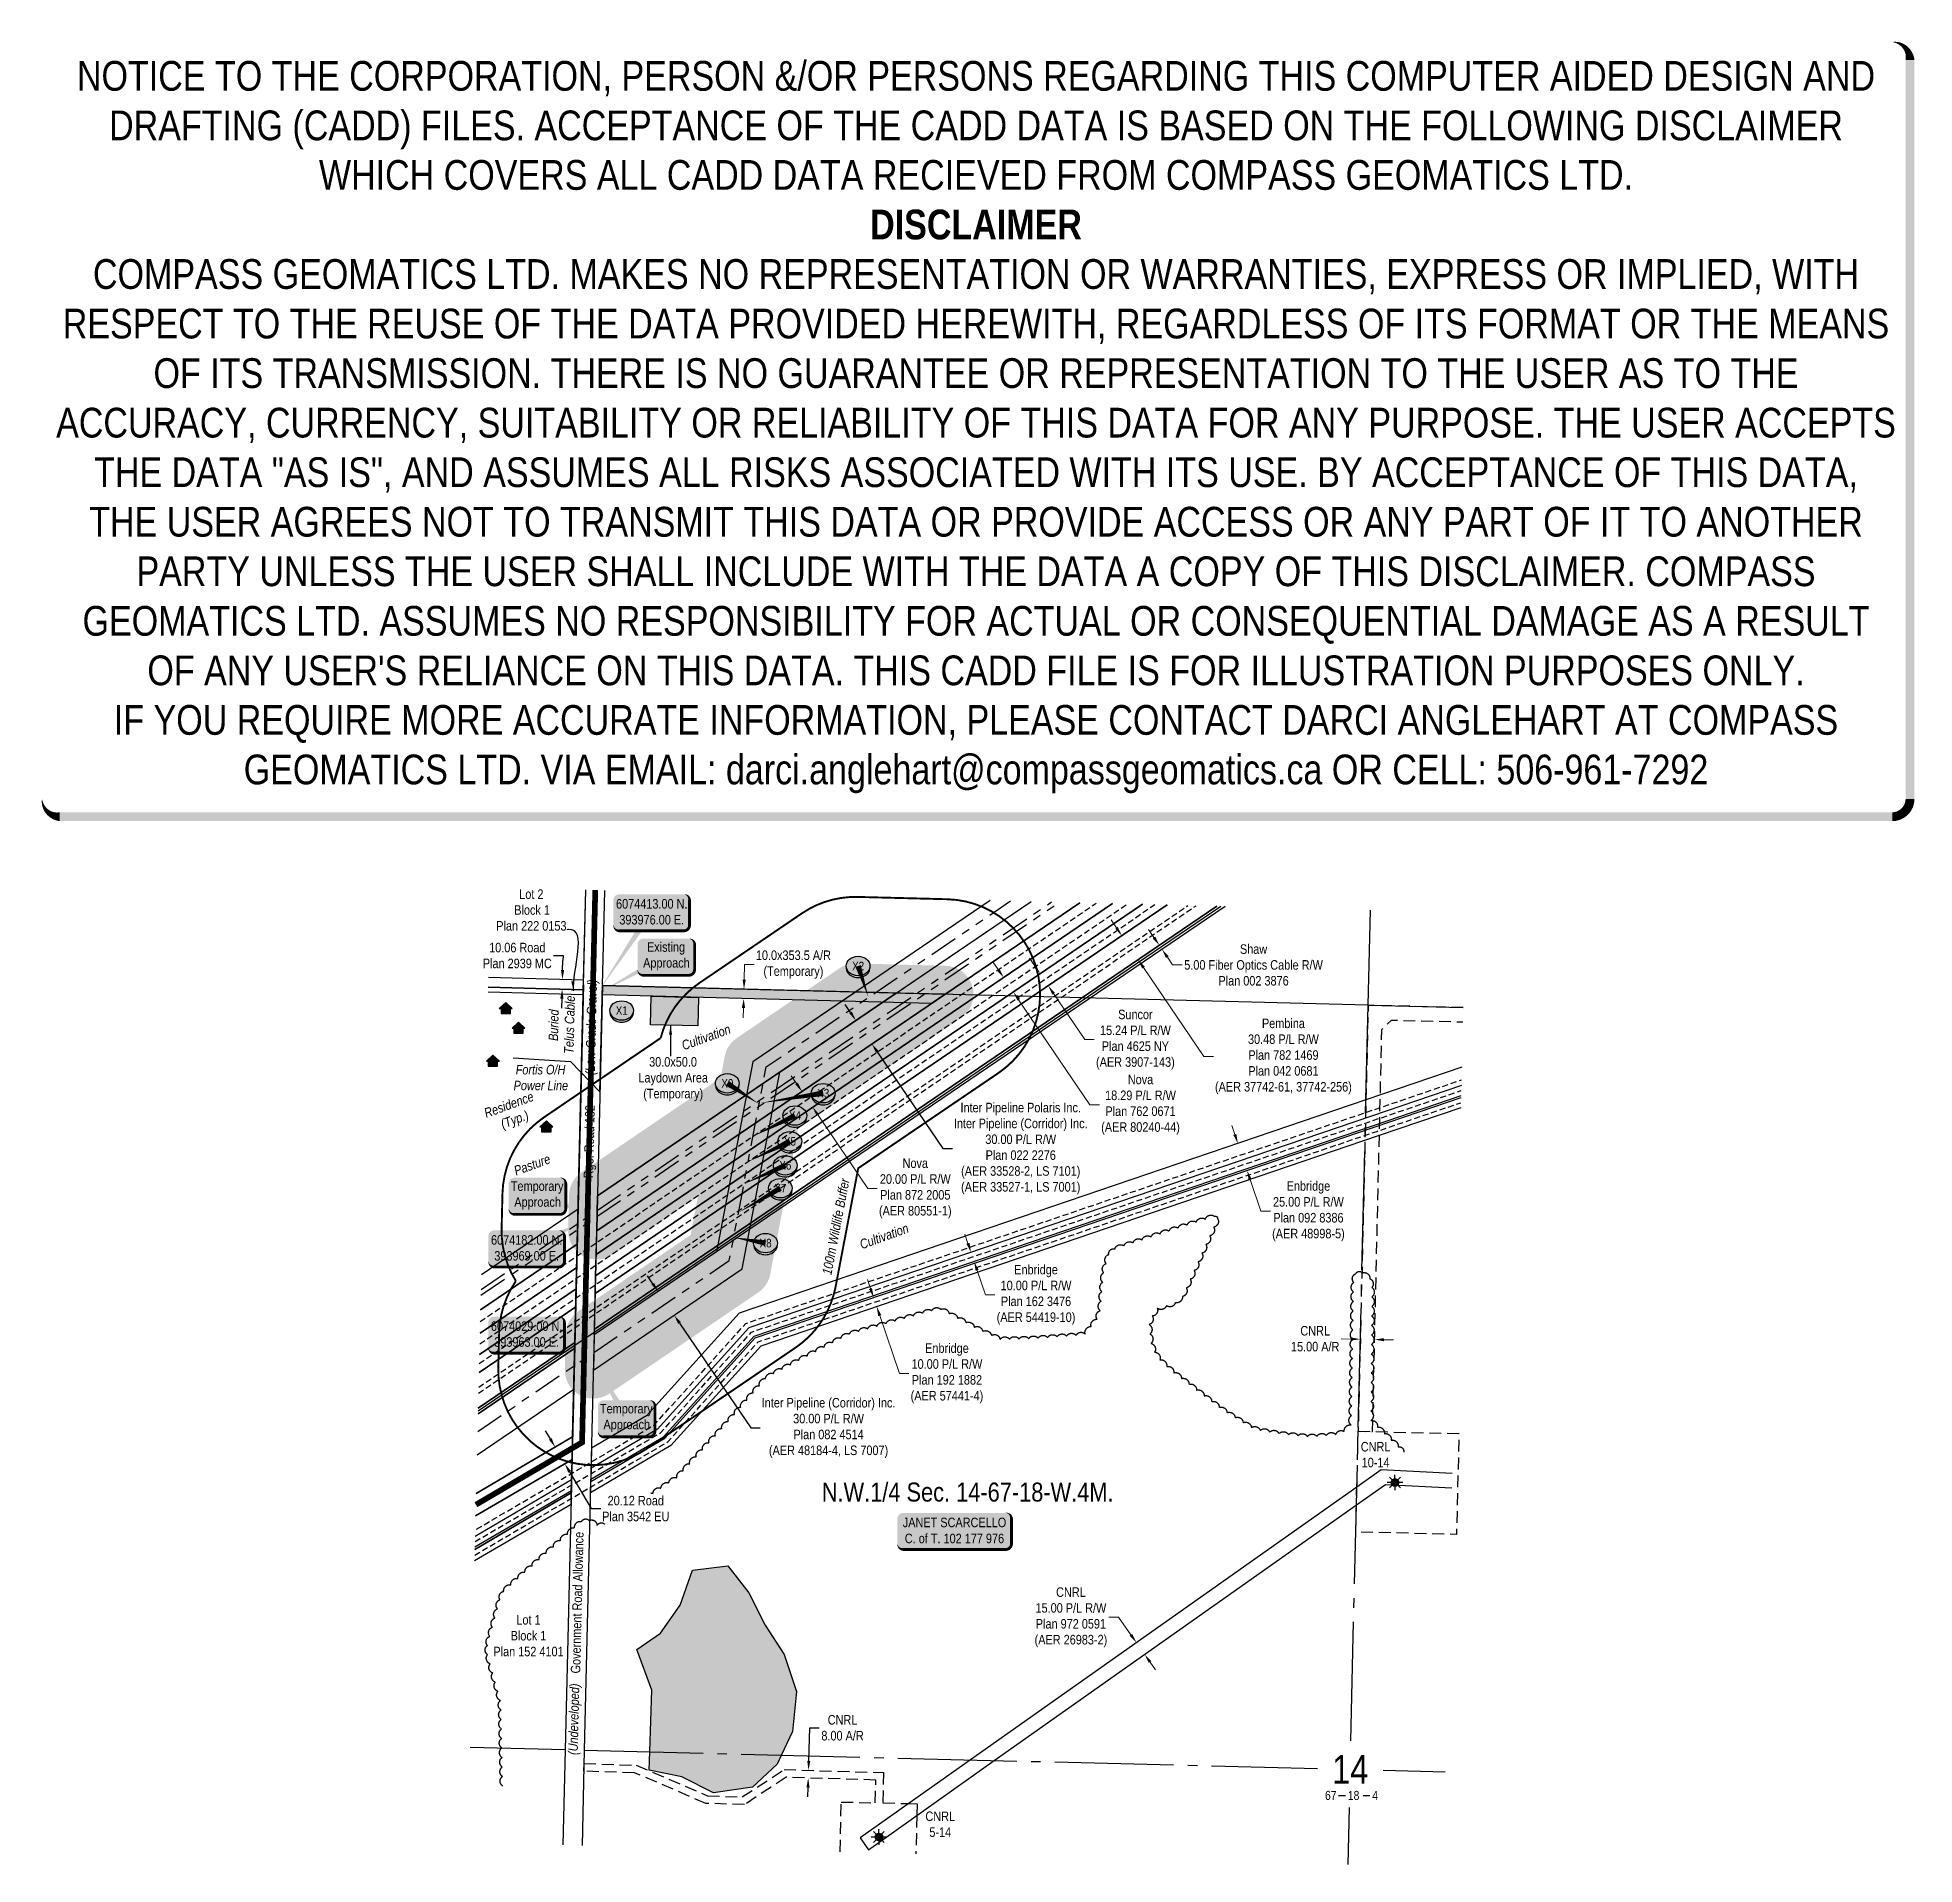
# Model space of a CAD drawing. Extents: x 393387 to 395361, y 6073498 to 6075418.
import ezdxf
from ezdxf.enums import TextEntityAlignment as Align

# ---------------------------------------------------------------- set-up
doc = ezdxf.new("R2010")
doc.units = 0
doc.header["$LTSCALE"] = 5
doc.header["$PDSIZE"] = 0.5
for name, pattern in [('0', [1, 1, 0]), ('foc-ACCESSROAD', [3.75, 2.5, -1.25]), ('foc-DRILLPATH', [14.75, 6, -1.75, 1.75, -1.75, 1.75, -1.75]), ('foc-QUARTERLINE', [33, 25, -3, 2, -3]), ('foc-TIELINE', [1.875, 1.25, -0.625]), ('UG_PIPE', [1.875, 1.25, -0.625])]:
    doc.linetypes.add(name, pattern=pattern)
doc.layers.get('Defpoints').update_dxf_attribs({"color": 9})
for name, color, linetype in [('10', 1, 'Continuous'), ('9', 3, 'Continuous'), ('AS-CABLE', 224, 'foc-CABLE'), ('AS-OWNER', 7, 'Continuous'), ('AS-PIPE-UG', 44, 'UG_PIPE'), ('AS-POWER', 104, 'foc-POWER'), ('AS-POWER-T', 104, 'Continuous'), ('AS-RESIDENCE', 14, 'Continuous'), ('AS-ROADS', 254, 'Continuous'), ('AS-TELUS', 224, 'foc-TEL'), ('C-RW', 13, 'Continuous'), ('C-SYMBOL', 7, 'Continuous'), ('F-AR', 190, 'foc-ACCESSROAD'), ('F-RW', 190, 'Continuous'), ('F-WS', 190, 'foc-ACCESSROAD'), ('F-WS-S', 190, 'Continuous'), ('L-QSEC', 8, 'foc-QUARTERLINE'), ('L-ROAD-T', 7, 'Continuous'), ('L-SEC', 7, 'Continuous'), ('L-SECLBL', 7, 'Continuous'), ('L-TITLEDB', 4, 'Continuous'), ('L-TITLEDB-T', 4, 'Continuous'), ('P-BUFFER-H 30m', 51, 'Continuous'), ('P-BUFFER-YELLOW', 50, 'foc-TIELINE'), ('P-BUFFER-YELLOW-T', 50, 'Continuous'), ('P-CROSSINGS', 250, 'Continuous'), ('P-PDRILLPATH', 12, 'foc-DRILLPATH'), ('P-PROPOSED', 10, 'Continuous'), ('P-PROPOSED-T', 10, 'Continuous'), ('P-TEMP-H', 41, 'Continuous'), ('P-TEMP_WORKSPACE', 46, 'Continuous'), ('T-BUSH', 110, '0'), ('T-WATER', 160, 'Continuous'), ('T-WATER-H', 133, 'Continuous')]:
    doc.layers.add(name, color=color, linetype=linetype)
doc.layers.add('DISCLAIMER', color=7, linetype='Continuous', plot=False)
for name, color, linetype, lineweight in [('F-AR-T', 190, 'Continuous', 9), ('F-RW-T', 190, 'Continuous', 9), ('P-TEMP-T', 46, 'Continuous', 18), ('T-TEXT', 48, 'Continuous', 18)]:
    doc.layers.add(name, color=color, linetype=linetype, lineweight=lineweight)
doc.layers.add('P-REPAIR-BLUE-H', color=7, linetype='Continuous', true_color=0xa0d6fd)
doc.layers.add('P-REPAIR-PURPLE-H', color=7, linetype='Continuous', true_color=0xeeddfd)
doc.styles.add('175L', font='ARIALN.TTF', dxfattribs={"height": 20})
doc.styles.add('80', font='ARIALN.TTF', dxfattribs={"height": 10})
doc.styles.add('80CG', font='ARIALN.TTF', dxfattribs={"height": 10})
doc.styles.add('80L', font='ARIALN.TTF', dxfattribs={"height": 10})
doc.styles.add('80LS', font='ARIALNI.TTF', dxfattribs={"height": 10})
doc.styles.add('Crossing', font='ARIALN.TTF', dxfattribs={"height": 10})
doc.styles.add('foc-LtypeFont', font='ARIALN.TTF', dxfattribs={"height": 7.35})
doc.styles.add('SIMPLEX', font='ARIALN.TTF')
doc.linetypes.add('foc-CABLE', pattern='A,2,-1,["C",foc-LtypeFont,S=0.2,R=0,X=-0.625,Y=-0.75],-1.24,8', length=12.24)
doc.linetypes.add('foc-POWER', pattern='A,6,-1,["P",foc-LtypeFont,S=0.2,R=0,X=-0.625,Y=-0.75],-1.24,4', length=12.24)
doc.linetypes.add('foc-POWER-NOLINE', pattern='A,0,-4,["P",foc-LtypeFont,S=0.2,R=0,X=-0.625,Y=-0.75],-8.24', length=12.24)
doc.linetypes.add('foc-TEL', pattern='A,2,-1,["T",foc-LtypeFont,S=0.2,R=0,X=-0.425,Y=-0.75],-1.24,8', length=12.24)
doc.linetypes.add('foc-TEL-NOLINE', pattern='A,0,-2,["T",foc-LtypeFont,S=0.2,R=0,X=-0.425,Y=-0.75],-10.24', length=12.24)
doc.dimstyles.new('Compass 5 000', dxfattribs={"dimscale": 5, "dimtxt": 9, "dimasz": 2, "dimexe": 0.2, "dimexo": 0.0625, "dimgap": 0.5, "dimtad": 0, "dimtih": 1, "dimtoh": 1, "dimzin": 0, "dimdsep": 46, "dimtxsty": '80CG', "dimcen": 0.1, "dimse1": 1, "dimse2": 1, "dimclrd": 256, "dimclrt": 256, "dimaunit": 1, "dimadec": 4, "dimazin": 0, "dimtfac": 0.06, "dimtofl": 0, "dimtmove": 0, "dimatfit": 1, "dimfxl": 0.2, "dimtolj": 1, "dimtzin": 0, "dimlwd": -1, "dimarcsym": 0})

msp = doc.modelspace()

# ---------------------------------------------------------------- texts
at = {"layer": 'AS-POWER-T', "insert": (393886.908, 6074338.25), "char_height": 10, "attachment_point": 1, "style": '175L'}
msp.add_mtext_dynamic_manual_height_columns('\\pi2.5534;{\\fArial Narrow|b0|i1|c0|p34;Fortis O/H\\P\\pi0.32626;Power Line}', width=57.1191, gutter_width=100, heights=[0], dxfattribs=at)
at = {"layer": 'AS-RESIDENCE', "insert": (393854.77, 6074291.715), "char_height": 10, "attachment_point": 1, "rotation": 20, "style": '80L'}
msp.add_mtext_dynamic_manual_height_columns('\\pi0.32626;{\\fArial Narrow|b0|i1|c0|p34;Residence\\P\\pi12.83;(Typ.)}', width=53.94038, gutter_width=50, heights=[0], dxfattribs=at)
at = {"layer": 'AS-TELUS', "insert": (393923.543, 6074349.701), "char_height": 10, "attachment_point": 1, "rotation": 88.633834, "style": '175L'}
msp.add_mtext_dynamic_manual_height_columns('\\pi13.884;{\\fArial Narrow|b0|i1|c0|p34;Buried\\P\\pi0.76282;Telus Cable}', width=60.93902, gutter_width=100, heights=[0], dxfattribs=at)
at = {"layer": 'C-SYMBOL', "color": 3, "style": '175L'}
msp.add_text('N.W.1/4 Sec. 14-67-18-W.4M.', height=20, dxfattribs=at).set_placement((394364.784, 6073873.078), align=Align.BOTTOM_CENTER)
at = {"layer": 'F-RW-T', "insert": (394793.839, 6073928.377), "char_height": 10, "attachment_point": 5, "style": '80CG'}
msp.add_mtext('\\A1;CNRL\\P10-14', dxfattribs=at)
at = {"layer": 'F-WS-S', "insert": (394335.949, 6073539.793), "char_height": 10, "attachment_point": 5, "style": '80CG'}
msp.add_mtext('\\A1;CNRL\\P5-14', dxfattribs=at)
at = {"layer": 'L-ROAD-T', "style": '80L'}
for s, p in [('Rge. Road 182', (393966.734, 6074257.536)), ('Government Road Allowance', (393954.079, 6073772.844))]:
    msp.add_text(s, height=10, rotation=88.637325, dxfattribs=at).set_placement(p, align=Align.MIDDLE_CENTER)
at = {"layer": 'L-TITLEDB-T', "char_height": 10, "attachment_point": 1, "style": '80L'}
for s, insert in [('\\pi32.204;Lot 2\\P\\pi26.932;Block 1\\P\\pi7.9991;Plan 222 0153', (393860.962, 6074522.791)), ('\\pi32.962;Lot 1\\P\\pi26.932;Block 1\\P\\pi8.787;Plan 152 4101', (393857.16, 6073759.757))]:
    msp.add_mtext_dynamic_manual_height_columns(s, width=88.46759, gutter_width=50, heights=[0], dxfattribs=dict(at, insert=insert))
at = {"layer": 'P-BUFFER-YELLOW-T', "insert": (394211.463, 6074117.94), "char_height": 9.99695, "attachment_point": 1, "rotation": 79.190974, "style": '80L'}
msp.add_mtext_dynamic_manual_height_columns('\\pi0.91478;{\\fArial Narrow|b0|i1|c0|p34;100m Wildlife Buffer}', width=103.60614, gutter_width=100, heights=[0], dxfattribs=at)
at = {"layer": 'P-TEMP-T', "insert": (394018.015, 6074346.404), "char_height": 9.99344, "attachment_point": 1, "style": '80L'}
msp.add_mtext_dynamic_manual_height_columns('\\pi11.754;30.0x50.0\\P\\pi0.45898;Laydown Area\\P\\pi5.5988;(Temporary)', width=72.78075, gutter_width=50, heights=[0], dxfattribs=at)
at = {"layer": 'T-TEXT', "style": '80LS'}
for s, p in [('(Low Grade Gravel)', (393968.775, 6074377.895)), ('(Undeveloped)', (393950.481, 6073650.24))]:
    msp.add_text(s, height=10, rotation=88.637325, dxfattribs=at).set_placement(p, align=Align.MIDDLE_CENTER)
at = {"layer": 'T-TEXT', "char_height": 9.99649, "attachment_point": 1, "rotation": 20, "style": '175L'}
for s, width, insert in [('{\\fArial Narrow|b0|i1|c0|p34;Cultivation}', 53.306, (394062.818, 6074362.909)), ('{\\fArial Narrow|b0|i1|c0|p34;Pasture}', 39.29509, (393886.428, 6074231.194)), ('{\\fArial Narrow|b0|i1|c0|p34;Cultivation}', 53.306, (394250.084, 6074153.655))]:
    msp.add_mtext_dynamic_manual_height_columns(s, width=width, gutter_width=100, heights=[0], dxfattribs=dict(at, insert=insert))

# ---------------------------------------------------------------- blocks, each defined once
blk = doc.blocks.new('L-SECLBL')
at = {"layer": '9', "color": 7}
for p, q in [((-5.1, -27.8), (-12.3, -27.8)), ((20.7, -27.8), (13.5, -27.8))]:
    blk.add_line(p, q, dxfattribs=at)
at = {"layer": '10', "color": 2, "style": 'SIMPLEX'}
blk.add_attdef('SEC', text='', height=30, dxfattribs=at).set_placement((0, 0), align=Align.MIDDLE)
at = {"layer": '10', "color": 5, "style": '80L'}
blk.add_attdef('TWP', text='', height=9.5, dxfattribs=at).set_placement((-14.4, -27.4), align=Align.MIDDLE_RIGHT)
blk.add_attdef('RGE', text='', height=9.5, dxfattribs=at).set_placement((3.6, -27.4), align=Align.MIDDLE_CENTER)
blk.add_attdef('MER', text='', height=9.5, dxfattribs=at).set_placement((23.2, -27.4), align=Align.MIDDLE_LEFT)
blk = doc.blocks.new('*D422')
at = {"layer": 'Defpoints', "color": 0, "transparency": 16777216}
for p in [(394658.7, 6074227.2), (394413.2, 6074175.4), (394422.8, 6074147)]:
    blk.add_point(p, dxfattribs=at)
at = {"layer": 'F-RW-T', "transparency": 16777216}
for p, q in [((394645.8, 6074265.1), (394642.6, 6074274.6)), ((394661.9, 6074217.8), (394673.2, 6074184.4)), ((394673.2, 6074184.4), (394683.2, 6074184.4))]:
    blk.add_line(p, q, dxfattribs=at)
for points in [[(394647.4, 6074265.6), (394644.2, 6074264.6), (394649, 6074255.6)], [(394663.5, 6074218.3), (394660.3, 6074217.2), (394658.7, 6074227.2)]]:
    blk.add_solid(points, dxfattribs=at)
at = {"layer": 'F-RW-T', "transparency": 16777216, "insert": (394723.2, 6074184.4), "char_height": 10, "attachment_point": 5, "style": '80CG'}
blk.add_mtext('\\A1;Enbridge\\P25.00 P/L R/W\\PPlan 092 8386\\P(AER 48998-5)', dxfattribs=at)
blk = doc.blocks.new('*D423')
at = {"layer": 'Defpoints', "color": 0, "transparency": 16777216}
for p in [(394569.2, 6074459.8), (394350.1, 6074317.1), (394353, 6074313)]:
    blk.add_point(p, dxfattribs=at)
at = {"layer": 'F-RW-T', "transparency": 16777216}
for p, q in [((394560.7, 6074472.2), (394555.1, 6074480.5)), ((394574.8, 6074451.5), (394580.4, 6074443.3)), ((394580.4, 6074443.3), (394590.4, 6074443.3))]:
    blk.add_line(p, q, dxfattribs=at)
for points in [[(394562.1, 6074473.2), (394559.4, 6074471.3), (394566.4, 6074464)], [(394576.2, 6074452.5), (394573.4, 6074450.6), (394569.2, 6074459.8)]]:
    blk.add_solid(points, dxfattribs=at)
at = {"layer": 'F-RW-T', "transparency": 16777216, "insert": (394665.5, 6074443.3), "char_height": 10, "attachment_point": 5, "style": '80CG'}
blk.add_mtext('\\A1;Shaw\\P5.00 Fiber Optics Cable R/W\\PPlan 002 3876', dxfattribs=at)
blk = doc.blocks.new('*D424')
at = {"layer": 'Defpoints', "color": 0, "transparency": 16777216}
for p in [(394544.1, 6074448.8), (394251.2, 6074286.8), (394268.3, 6074261.6)]:
    blk.add_point(p, dxfattribs=at)
at = {"layer": 'F-RW-T', "transparency": 16777216}
for p, q in [((394521.3, 6074482.3), (394515.7, 6074490.6)), ((394549.7, 6074440.6), (394613.2, 6074347.1)), ((394613.2, 6074347.1), (394623.2, 6074347.1))]:
    blk.add_line(p, q, dxfattribs=at)
for points in [[(394522.7, 6074483.3), (394520, 6074481.4), (394527, 6074474)], [(394551.1, 6074441.5), (394548.3, 6074439.6), (394544.1, 6074448.8)]]:
    blk.add_solid(points, dxfattribs=at)
at = {"layer": 'F-RW-T', "transparency": 16777216, "insert": (394696.9, 6074347.1), "char_height": 10, "attachment_point": 5, "style": '80CG'}
blk.add_mtext('\\A1;Pembina\\P30.48 P/L R/W\\PPlan 782 1469\\PPlan 042 0681\\P(AER 37742-61, 37742-256)', dxfattribs=at)
blk = doc.blocks.new('*D425')
at = {"layer": 'Defpoints', "color": 0, "transparency": 16777216}
for p in [(394449.5, 6074421.5), (394268.6, 6074317), (394277.2, 6074304.4)]:
    blk.add_point(p, dxfattribs=at)
at = {"layer": 'F-RW-T', "transparency": 16777216}
for p, q in [((394435.3, 6074442.3), (394429.7, 6074450.6)), ((394455.1, 6074413.2), (394488, 6074364.8)), ((394488, 6074364.8), (394498, 6074364.8))]:
    blk.add_line(p, q, dxfattribs=at)
for points in [[(394436.7, 6074443.3), (394434, 6074441.4), (394441, 6074434.1)], [(394456.5, 6074414.1), (394453.8, 6074412.2), (394449.5, 6074421.5)]]:
    blk.add_solid(points, dxfattribs=at)
at = {"layer": 'F-RW-T', "transparency": 16777216, "insert": (394541.2, 6074364.8), "char_height": 10, "attachment_point": 5, "style": '80CG'}
blk.add_mtext('\\A1;Suncor\\P15.24 P/L R/W\\PPlan 4625 NY\\P(AER 3907-143)', dxfattribs=at)
blk = doc.blocks.new('*D426')
at = {"layer": 'Defpoints', "color": 0, "transparency": 16777216}
for p in [(394412.8, 6074415), (394209.4, 6074298.9), (394219.7, 6074283.8)]:
    blk.add_point(p, dxfattribs=at)
at = {"layer": 'F-RW-T', "transparency": 16777216}
for p, q in [((394396.9, 6074438.4), (394391.3, 6074446.6)), ((394418.4, 6074406.7), (394493.4, 6074296.4)), ((394493.4, 6074296.4), (394503.4, 6074296.4))]:
    blk.add_line(p, q, dxfattribs=at)
for points in [[(394398.3, 6074439.3), (394395.6, 6074437.4), (394402.6, 6074430.1)], [(394419.8, 6074407.6), (394417.1, 6074405.8), (394412.8, 6074415)]]:
    blk.add_solid(points, dxfattribs=at)
at = {"layer": 'F-RW-T', "transparency": 16777216, "insert": (394546.6, 6074296.4), "char_height": 10, "attachment_point": 5, "style": '80CG'}
blk.add_mtext('\\A1;Nova\\P18.29 P/L R/W\\PPlan 762 0671\\P(AER 80240-44)', dxfattribs=at)
blk = doc.blocks.new('*D427')
at = {"layer": 'Defpoints', "color": 0, "transparency": 16777216}
for p in [(394178.5, 6074302.1), (394189.7, 6074285.5), (394201.8, 6074293.7)]:
    blk.add_point(p, dxfattribs=at)
at = {"layer": 'F-RW-T', "transparency": 16777216}
for p, q in [((394184.9, 6074318.6), (394179.3, 6074326.8)), ((394207.4, 6074285.5), (394259.7, 6074208.4)), ((394259.7, 6074208.4), (394269.7, 6074208.4))]:
    blk.add_line(p, q, dxfattribs=at)
for points in [[(394186.3, 6074319.5), (394183.5, 6074317.6), (394190.5, 6074310.3)], [(394208.8, 6074286.4), (394206, 6074284.5), (394201.8, 6074293.7)]]:
    blk.add_solid(points, dxfattribs=at)
at = {"layer": 'F-RW-T', "transparency": 16777216, "insert": (394309.7, 6074208.4), "char_height": 10, "attachment_point": 5, "style": '80CG'}
blk.add_mtext('\\A1;Nova\\P20.00 P/L R/W\\PPlan 872 2005\\P(AER 80551-1)', dxfattribs=at)
blk = doc.blocks.new('*D428')
at = {"layer": 'Defpoints', "color": 0, "transparency": 16777216}
for p in [(394247.2, 6074385), (394087.7, 6074276.7), (394104.5, 6074251.9)]:
    blk.add_point(p, dxfattribs=at)
at = {"layer": 'P-PROPOSED-T', "color": 240, "transparency": 16777216}
for p, q in [((394241.6, 6074393.3), (394236, 6074401.6)), ((394269.7, 6074352), (394338.8, 6074250.2)), ((394338.8, 6074250.2), (394348.8, 6074250.2))]:
    blk.add_line(p, q, dxfattribs=at)
for points in [[(394243, 6074394.3), (394240.2, 6074392.4), (394247.2, 6074385)], [(394271.1, 6074352.9), (394268.3, 6074351), (394264.1, 6074360.2)]]:
    blk.add_solid(points, dxfattribs=at)
at = {"layer": 'P-PROPOSED-T', "transparency": 16777216, "insert": (394420.6, 6074250.2), "char_height": 10, "attachment_point": 5, "style": '80CG'}
blk.add_mtext('\\A1;Inter Pipeline Polaris Inc.\\PInter Pipeline (Corridor) Inc.\\P30.00 P/L R/W\\PPlan 022 2276\\P(AER 33528-2, LS 7101)\\P(AER 33527-1, LS 7001)', dxfattribs=at)
blk = doc.blocks.new('*D429')
at = {"layer": 'Defpoints', "color": 0, "transparency": 16777216}
for p in [(394369.5, 6074141.5), (394371.5, 6074131.7), (394372.7, 6074132.1)]:
    blk.add_point(p, dxfattribs=at)
at = {"layer": 'F-RW-T', "transparency": 16777216}
for p, q in [((394365.1, 6074150.6), (394361.9, 6074160.1)), ((394374.8, 6074122.2), (394383.5, 6074096.5)), ((394383.5, 6074096.5), (394393.5, 6074096.5))]:
    blk.add_line(p, q, dxfattribs=at)
for points in [[(394366.7, 6074151.1), (394363.5, 6074150.1), (394368.3, 6074141.1)], [(394376.3, 6074122.7), (394373.2, 6074121.7), (394371.5, 6074131.7)]]:
    blk.add_solid(points, dxfattribs=at)
at = {"layer": 'F-RW-T', "transparency": 16777216, "insert": (394436.7, 6074096.5), "char_height": 10, "attachment_point": 5, "style": '80CG'}
blk.add_mtext('\\A1;Enbridge\\P10.00 P/L R/W\\PPlan 162 3476\\P(AER 54419-10)', dxfattribs=at)
blk = doc.blocks.new('*D430')
at = {"layer": 'Defpoints', "color": 0, "transparency": 16777216}
for p in [(394287.1, 6074100.8), (394269.1, 6074084.1), (394290.4, 6074091.4)]:
    blk.add_point(p, dxfattribs=at)
at = {"layer": 'F-RW-T', "transparency": 16777216}
for p, q in [((394262.7, 6074103.1), (394259.4, 6074112.5)), ((394272.3, 6074074.7), (394293, 6074013.9)), ((394293, 6074013.9), (394303, 6074013.9))]:
    blk.add_line(p, q, dxfattribs=at)
for points in [[(394264.2, 6074103.6), (394261.1, 6074102.5), (394265.9, 6074093.6)], [(394273.9, 6074075.2), (394270.7, 6074074.1), (394269.1, 6074084.1)]]:
    blk.add_solid(points, dxfattribs=at)
at = {"layer": 'F-RW-T', "transparency": 16777216, "insert": (394343, 6074013.9), "char_height": 10, "attachment_point": 5, "style": '80CG'}
blk.add_mtext('\\A1;Enbridge\\P10.00 P/L R/W\\PPlan 192 1882\\P(AER 57441-4)', dxfattribs=at)
blk = doc.blocks.new('*D431')
at = {"layer": 'Defpoints', "color": 0, "transparency": 16777216}
for p in [(394538.8, 6073728.3), (394542.3, 6073730.7), (394547.4, 6073716)]:
    blk.add_point(p, dxfattribs=at)
at = {"layer": 'F-RW-T', "transparency": 16777216}
for p, q in [((394523.4, 6073757.4), (394513.4, 6073757.4)), ((394536.5, 6073738.9), (394523.4, 6073757.4)), ((394556.7, 6073710.3), (394562.4, 6073702.1))]:
    blk.add_line(p, q, dxfattribs=at)
for points in [[(394537.9, 6073739.9), (394535.1, 6073737.9), (394542.3, 6073730.7)], [(394558, 6073711.3), (394555.3, 6073709.4), (394550.9, 6073718.5)]]:
    blk.add_solid(points, dxfattribs=at)
at = {"layer": 'F-RW-T', "transparency": 16777216, "insert": (394473.4, 6073757.4), "char_height": 10, "attachment_point": 5, "style": '80CG'}
blk.add_mtext('\\A1;CNRL\\P15.00 P/L R/W\\PPlan 972 0591\\P(AER 26983-2)', dxfattribs=at)
blk = doc.blocks.new('*D435')
at = {"layer": 'Defpoints', "color": 0, "transparency": 16777216}
for p in [(394062.7, 6074115.9), (394079.6, 6074091.1), (394056.1, 6074075.1)]:
    blk.add_point(p, dxfattribs=at)
at = {"layer": 'P-PROPOSED-T', "color": 240, "transparency": 16777216}
for p, q in [((394033.6, 6074108.2), (394028, 6074116.5)), ((394061.7, 6074066.8), (394136.7, 6073956.5)), ((394136.7, 6073956.5), (394146.7, 6073956.5))]:
    blk.add_line(p, q, dxfattribs=at)
for points in [[(394035, 6074109.1), (394032.2, 6074107.3), (394039.2, 6074099.9)], [(394063.1, 6074067.8), (394060.3, 6074065.9), (394056.1, 6074075.1)]]:
    blk.add_solid(points, dxfattribs=at)
at = {"layer": 'P-PROPOSED-T', "transparency": 16777216, "insert": (394218.5, 6073956.5), "char_height": 10, "attachment_point": 5, "style": '80CG'}
blk.add_mtext('\\A1;Inter Pipeline (Corridor) Inc.\\P30.00 P/L R/W\\PPlan 082 4514\\P(AER 48184-4, LS 7007)', dxfattribs=at)
blk = doc.blocks.new('GAS')
h = blk.add_hatch(color=255)
h.dxf.hatch_style = 1
edge = h.paths.add_edge_path()
edge.add_arc((0, 0), 0.9, 0, 360)
for p, q in [((-0.81, 0), (-1.62, 0)), ((-0.57, 0.57), (-1.14, 1.14)), ((0, 0.81), (0, 1.62)), ((0.57, 0.57), (1.14, 1.14)), ((1.62, 0), (0.81, 0)), ((-0.57, -0.57), (-1.14, -1.14)), ((0, -0.81), (0, -1.62)), ((1.14, -1.14), (0.57, -0.57))]:
    blk.add_line(p, q)
blk.add_circle((0, 0), 0.8)
blk = doc.blocks.new('*D438')
at = {"layer": 'Defpoints', "color": 0, "transparency": 16777216}
for p in [(394001.2, 6074421.2), (394129.5, 6074417.9), (394000.9, 6074411.2)]:
    blk.add_point(p, dxfattribs=at)
at = {"layer": 'P-TEMP-T', "transparency": 16777216}
for p, q in [((394129.8, 6074427.9), (394130.2, 6074443.7)), ((394130.2, 6074443.7), (394140.2, 6074443.7)), ((394129, 6074397.9), (394128.7, 6074387.9))]:
    blk.add_line(p, q, dxfattribs=at)
for points in [[(394128.1, 6074428), (394131.4, 6074427.9), (394129.5, 6074417.9)], [(394127.3, 6074398), (394130.7, 6074397.9), (394129.2, 6074407.9)]]:
    blk.add_solid(points, dxfattribs=at)
at = {"layer": 'P-TEMP-T', "transparency": 16777216, "insert": (394181.5, 6074443.7), "char_height": 10, "attachment_point": 5, "style": '80CG'}
blk.add_mtext('\\A1;10.0x353.5 A/R\\P(Temporary)', dxfattribs=at)
blk = doc.blocks.new('*U443')
h = blk.add_hatch(color=59)
edge = h.paths.add_edge_path()
edge.add_line((-54, -20), (54, -20))
edge.add_arc((54, -14), 6, 270, 360)
edge.add_line((60, -14), (60, 12.5))
edge.add_arc((54, 12.5), 6, 0, 90)
edge.add_line((54, 18.5), (-54, 18.5))
edge.add_arc((-54, 12.5), 6, 90, 180)
edge.add_line((-60, 12.5), (-60, -14))
edge.add_arc((-54, -14), 6, 180, 270)
at = {"color": 1, "flags": 128}
blk.add_lwpolyline([(-54, -20, 3, 3, 0), (54, -20, 3, 3, 0.414214), (60, -14, 3, 3, 0), (60, 12.5, 3, 0, 0.414214), (54, 18.5, 0, 0, 0), (-54, 18.5, 0, 0, 0.414214), (-60, 12.5, 0, 0, 0), (-60, -14, 0, 3, 0.414214)], format="xyseb", close=True, dxfattribs=at)
blk.add_lwpolyline([(-41.9, -11.5, 0, 7.5, 0), (0, 0, 0, 0, 0)], format="xyseb", dxfattribs=at)
at = {"color": 1, "style": '80'}
blk.add_attdef('ENTER_TEXT_001', (-36, -5), '', height=10, dxfattribs=at)
blk = doc.blocks.new('*D444')
at = {"layer": 'Defpoints', "color": 0, "transparency": 16777216}
for p in [(394778.1, 6074064.2), (394793.1, 6074063.8), (394777.8, 6074049.8)]:
    blk.add_point(p, dxfattribs=at)
at = {"layer": 'F-AR-T', "transparency": 16777216}
for p, q in [((394767.8, 6074050), (394757.5, 6074050.3)), ((394802.8, 6074049.2), (394812.8, 6074049))]:
    blk.add_line(p, q, dxfattribs=at)
for points in [[(394767.8, 6074051.7), (394767.7, 6074048.4), (394777.8, 6074049.8)], [(394802.8, 6074050.9), (394802.7, 6074047.6), (394792.8, 6074049.5)]]:
    blk.add_solid(points, dxfattribs=at)
at = {"layer": 'F-AR-T', "transparency": 16777216, "insert": (394730.3, 6074050.3), "char_height": 10, "attachment_point": 5, "style": '80CG'}
blk.add_mtext('\\A1;CNRL\\P15.00 A/R', dxfattribs=at)
blk = doc.blocks.new('xing2')
h = blk.add_hatch(color=50)
h.dxf.hatch_style = 1
edge = h.paths.add_edge_path()
edge.add_ellipse((0, 0), major_axis=(-12.5, 0), ratio=0.816297, start_angle=0, end_angle=360)
h = blk.add_hatch(color=250)
h.dxf.hatch_style = 1
edge = h.paths.add_edge_path()
edge.add_ellipse((0, -2), major_axis=(-12.5, 0), ratio=0.816297, start_angle=0, end_angle=180)
edge.add_line((12.5, -2), (12.5, 0))
edge.add_ellipse((0, 0), major_axis=(-12.5, 0), ratio=0.816297, start_angle=0, end_angle=180, ccw=False)
edge.add_line((-12.5, 0), (-12.5, -2))
at = {"color": 250}
blk.add_ellipse((0, 0), major_axis=(-12.5, 0), ratio=0.816297, dxfattribs=at)
blk.add_ellipse((0, -2), major_axis=(-12.5, 0), ratio=0.816297, start_param=0, end_param=3.141593, dxfattribs=at)
at = {"color": 250, "style": 'Crossing'}
blk.add_attdef('CROSSING', text='', height=9, dxfattribs=at).set_placement((0.1, 0), align=Align.MIDDLE_CENTER)
at = {"color": 250, "style": 'Crossing', "flags": 1}
for tag, p in [('OWNER', (0.1, -12.5)), ('DESCRIPTION', (0.1, -25.8)), ('LOCATION', (0.1, -39.3)), ('DWG_REF', (0.1, -52.8))]:
    blk.add_attdef(tag, text='', height=9, dxfattribs=at).set_placement(p, align=Align.MIDDLE_CENTER)
blk = doc.blocks.new('*D471')
at = {"layer": 'Defpoints', "color": 0, "transparency": 16777216}
for p in [(393885, 6073909.4), (393941.1, 6073918.9), (393895.2, 6073892)]:
    blk.add_point(p, dxfattribs=at)
at = {"layer": 'L-TITLEDB-T', "transparency": 16777216}
for p, q in [((393925.9, 6073944.9), (393920.8, 6073953.6)), ((393946.1, 6073910.3), (393968.8, 6073871.7)), ((393968.8, 6073871.7), (393978.8, 6073871.7))]:
    blk.add_line(p, q, dxfattribs=at)
for points in [[(393927.3, 6073945.8), (393924.4, 6073944.1), (393930.9, 6073936.3)], [(393947.6, 6073911.2), (393944.7, 6073909.5), (393941.1, 6073918.9)]]:
    blk.add_solid(points, dxfattribs=at)
at = {"layer": 'L-TITLEDB-T', "transparency": 16777216, "insert": (394015.7, 6073871.7), "char_height": 10, "attachment_point": 5, "style": '80CG'}
blk.add_mtext('\\A1;20.12 Road \\PPlan 3542 EU', dxfattribs=at)
blk = doc.blocks.new('*U472')
h = blk.add_hatch(color=255)
edge = h.paths.add_edge_path()
edge.add_line((-24, -20), (24, -20))
edge.add_arc((24, -14), 6, 270, 360)
edge.add_line((30, -14), (30, 12.5))
edge.add_arc((24, 12.5), 6, 0, 90)
edge.add_line((24, 18.5), (-24, 18.5))
edge.add_arc((-24, 12.5), 6, 90, 180)
edge.add_line((-30, 12.5), (-30, -14))
edge.add_arc((-24, -14), 6, 180, 270)
at = {"color": 1, "flags": 128}
blk.add_lwpolyline([(-24, -20, 3, 3, 0), (24, -20, 3, 3, 0.414214), (30, -14, 3, 3, 0), (30, 12.5, 3, 0, 0.414214), (24, 18.5, 0, 0, 0), (-24, 18.5, 0, 0, 0.414214), (-30, 12.5, 0, 0, 0), (-30, -14, 0, 3, 0.414214)], format="xyseb", close=True, dxfattribs=at)
for points in [[(-69.4, -37.8, 0, 7.5, 0), (0, 0, 0, 0, 0)], [(-25.5, -11, 0, 7.5, 0), (0, 0, 0, 0, 0)]]:
    blk.add_lwpolyline(points, format="xyseb", dxfattribs=at)
at = {"color": 1, "style": '80'}
blk.add_attdef('ENTER_TEXT_001', (-26.8, -4.9), '', height=10, dxfattribs=at)
blk = doc.blocks.new('*D473')
at = {"layer": 'Defpoints', "color": 0, "transparency": 16777216}
for p in [(393895.8, 6074419), (393896.1, 6074429), (393938.3, 6074417.9)]:
    blk.add_point(p, dxfattribs=at)
at = {"layer": 'L-TITLEDB-T', "transparency": 16777216}
for p, q in [((393929.2, 6074453.2), (393939.2, 6074453.2)), ((393939.2, 6074453.2), (393939, 6074447.9)), ((393938.8, 6074437.9), (393939, 6074447.9)), ((393938, 6074407.9), (393937.7, 6074397.9))]:
    blk.add_line(p, q, dxfattribs=at)
for points in [[(393937.1, 6074438), (393940.4, 6074437.9), (393938.5, 6074427.9)], [(393936.3, 6074407.9), (393939.7, 6074407.8), (393938.3, 6074417.9)]]:
    blk.add_solid(points, dxfattribs=at)
at = {"layer": 'L-TITLEDB-T', "transparency": 16777216, "insert": (393891.1, 6074453.2), "char_height": 10, "attachment_point": 5, "style": '80CG'}
blk.add_mtext('\\A1;10.06 Road \\PPlan 2939 MC', dxfattribs=at)
blk = doc.blocks.new('res_occ')
for points in [[(0.1, 0.89), (-1.26, -0.37), (1.46, -0.37)], [(-0.9, -1.43), (1.1, -1.43), (1.1, -0.37), (-0.9, -0.37)]]:
    blk.add_hatch(color=14).paths.add_polyline_path(points)
at = {"color": 14}
for points in [[(0.1, 0.89), (-1.26, -0.37), (1.46, -0.37)], [(-0.9, -1.43), (1.1, -1.43), (1.1, -0.37), (-0.9, -0.37)]]:
    blk.add_lwpolyline(points, close=True, dxfattribs=at)
blk = doc.blocks.new('*U476')
h = blk.add_hatch(color=255)
edge = h.paths.add_edge_path()
edge.add_line((-34, -20), (34, -20))
edge.add_arc((34, -14), 6, 270, 360)
edge.add_line((40, -14), (40, 12.5))
edge.add_arc((34, 12.5), 6, 0, 90)
edge.add_line((34, 18.5), (-34, 18.5))
edge.add_arc((-34, 12.5), 6, 90, 180)
edge.add_line((-40, 12.5), (-40, -14))
edge.add_arc((-34, -14), 6, 180, 270)
at = {"color": 1, "flags": 128}
blk.add_lwpolyline([(-34, -20, 3, 3, 0), (34, -20, 3, 3, 0.414214), (40, -14, 3, 3, 0), (40, 12.5, 3, 0, 0.414214), (34, 18.5, 0, 0, 0), (-34, 18.5, 0, 0, 0.414214), (-40, 12.5, 0, 0, 0), (-40, -14, 0, 3, 0.414214)], format="xyseb", close=True, dxfattribs=at)
for points in [[(-55.7, -83.6, 0, 7.5, 0), (0, 0, 0, 0, 0)], [(-25.5, -11, 0, 7.5, 0), (0, 0, 0, 0, 0)]]:
    blk.add_lwpolyline(points, format="xyseb", dxfattribs=at)
at = {"color": 1, "style": '80'}
blk.add_attdef('ENTER_TEXT_001', (-26.8, -4.9), '', height=10, dxfattribs=at)
blk = doc.blocks.new('*U477')
h = blk.add_hatch(color=255)
edge = h.paths.add_edge_path()
edge.add_line((-24, -20), (24, -20))
edge.add_arc((24, -14), 6, 270, 360)
edge.add_line((30, -14), (30, 12.5))
edge.add_arc((24, 12.5), 6, 0, 90)
edge.add_line((24, 18.5), (-24, 18.5))
edge.add_arc((-24, 12.5), 6, 90, 180)
edge.add_line((-30, 12.5), (-30, -14))
edge.add_arc((-24, -14), 6, 180, 270)
at = {"color": 1, "flags": 128}
blk.add_lwpolyline([(-24, -20, 3, 3, 0), (24, -20, 3, 3, 0.414214), (30, -14, 3, 3, 0), (30, 12.5, 3, 0, 0.414214), (24, 18.5, 0, 0, 0), (-24, 18.5, 0, 0, 0.414214), (-30, 12.5, 0, 0, 0), (-30, -14, 0, 3, 0.414214)], format="xyseb", close=True, dxfattribs=at)
blk.add_lwpolyline([(58.8, -20.4, 0, 7.5, 0), (0, 0, 0, 0, 0)], format="xyseb", dxfattribs=at)
blk.add_lwpolyline([(58.8, -20.4, 0, 7.5, 0), (0, 0, 0, 0, 0)], format="xyseb", dxfattribs=at)
at = {"color": 1, "style": '80'}
blk.add_attdef('ENTER_TEXT_001', (-26.8, -4.9), '', height=10, dxfattribs=at)
blk = doc.blocks.new('*U478')
h = blk.add_hatch(color=255)
edge = h.paths.add_edge_path()
edge.add_line((-34, -20), (34, -20))
edge.add_arc((34, -14), 6, 270, 360)
edge.add_line((40, -14), (40, 12.5))
edge.add_arc((34, 12.5), 6, 0, 90)
edge.add_line((34, 18.5), (-34, 18.5))
edge.add_arc((-34, 12.5), 6, 90, 180)
edge.add_line((-40, 12.5), (-40, -14))
edge.add_arc((-34, -14), 6, 180, 270)
at = {"color": 1, "flags": 128}
blk.add_lwpolyline([(-34, -20, 3, 3, 0), (34, -20, 3, 3, 0.414214), (40, -14, 3, 3, 0), (40, 12.5, 3, 0, 0.414214), (34, 18.5, 0, 0, 0), (-34, 18.5, 0, 0, 0.414214), (-40, 12.5, 0, 0, 0), (-40, -14, 0, 3, 0.414214)], format="xyseb", close=True, dxfattribs=at)
for points in [[(69.7, 31.7, 0, 7.5, 0), (0, 0, 0, 0, 0)], [(-25.5, -11, 0, 7.5, 0), (0, 0, 0, 0, 0)]]:
    blk.add_lwpolyline(points, format="xyseb", dxfattribs=at)
at = {"color": 1, "style": '80'}
blk.add_attdef('ENTER_TEXT_001', (-26.8, -4.9), '', height=10, dxfattribs=at)
blk = doc.blocks.new('*U479')
h = blk.add_hatch(color=255)
edge = h.paths.add_edge_path()
edge.add_line((-24, -20), (24, -20))
edge.add_arc((24, -14), 6, 270, 360)
edge.add_line((30, -14), (30, 12.5))
edge.add_arc((24, 12.5), 6, 0, 90)
edge.add_line((24, 18.5), (-24, 18.5))
edge.add_arc((-24, 12.5), 6, 90, 180)
edge.add_line((-30, 12.5), (-30, -14))
edge.add_arc((-24, -14), 6, 180, 270)
at = {"color": 1, "flags": 128}
for points in [[(-37.2, 64.7, 0, 7.5, 0), (0, 0, 0, 0, 0)], [(-25.5, -11, 0, 7.5, 0), (0, 0, 0, 0, 0)]]:
    blk.add_lwpolyline(points, format="xyseb", dxfattribs=at)
blk.add_lwpolyline([(-24, -20, 3, 3, 0), (24, -20, 3, 3, 0.414214), (30, -14, 3, 3, 0), (30, 12.5, 3, 0, 0.414214), (24, 18.5, 0, 0, 0), (-24, 18.5, 0, 0, 0.414214), (-30, 12.5, 0, 0, 0), (-30, -14, 0, 3, 0.414214)], format="xyseb", close=True, dxfattribs=at)
at = {"color": 1, "style": '80'}
blk.add_attdef('ENTER_TEXT_001', (-26.8, -4.9), '', height=10, dxfattribs=at)
blk = doc.blocks.new('*U480')
h = blk.add_hatch(color=255)
edge = h.paths.add_edge_path()
edge.add_line((-34, -20), (34, -20))
edge.add_arc((34, -14), 6, 270, 360)
edge.add_line((40, -14), (40, 12.5))
edge.add_arc((34, 12.5), 6, 0, 90)
edge.add_line((34, 18.5), (-34, 18.5))
edge.add_arc((-34, 12.5), 6, 90, 180)
edge.add_line((-40, 12.5), (-40, -14))
edge.add_arc((-34, -14), 6, 180, 270)
at = {"color": 1, "flags": 128}
blk.add_lwpolyline([(-34, -20, 3, 3, 0), (34, -20, 3, 3, 0.414214), (40, -14, 3, 3, 0), (40, 12.5, 3, 0, 0.414214), (34, 18.5, 0, 0, 0), (-34, 18.5, 0, 0, 0.414214), (-40, 12.5, 0, 0, 0), (-40, -14, 0, 3, 0.414214)], format="xyseb", close=True, dxfattribs=at)
for points in [[(-25.5, -11, 0, 7.5, 0), (0, 0, 0, 0, 0)], [(65.9, -22.4, 0, 7.5, 0), (0, 0, 0, 0, 0)]]:
    blk.add_lwpolyline(points, format="xyseb", dxfattribs=at)
at = {"color": 1, "style": '80'}
blk.add_attdef('ENTER_TEXT_001', (-26.8, -4.9), '', height=10, dxfattribs=at)
blk = doc.blocks.new('*D481')
at = {"layer": 'Defpoints', "color": 0, "transparency": 16777216}
for p in [(394194.3, 6073588.5), (394194.6, 6073596.5), (394197.4, 6073596.4)]:
    blk.add_point(p, dxfattribs=at)
at = {"layer": 'F-WS-S', "transparency": 16777216}
for p, q in [((394197.7, 6073606.4), (394198.7, 6073641.2)), ((394198.7, 6073641.2), (394208.7, 6073641.2)), ((394196.8, 6073578.5), (394196.5, 6073568.5))]:
    blk.add_line(p, q, dxfattribs=at)
for points in [[(394196, 6073606.5), (394199.3, 6073606.4), (394197.4, 6073596.4)], [(394195.2, 6073578.5), (394198.5, 6073578.4), (394197.1, 6073588.5)]]:
    blk.add_solid(points, dxfattribs=at)
at = {"layer": 'F-WS-S', "transparency": 16777216, "insert": (394233.2, 6073641.2), "char_height": 10, "attachment_point": 5, "style": '80CG'}
blk.add_mtext('\\A1;CNRL\\P8.00 A/R', dxfattribs=at)
blk = doc.blocks.new('Disclaimer_Legal')
at = {"layer": 'DISCLAIMER', "color": 254, "flags": 128}
blk.add_lwpolyline([(-3612.9, -1104.6, 37.5, 37.5, 0), (4096.1, -1104.6, 37.5, 37.5, 0.414214), (4171.1, -1029.6, 37.5, 37.5, 0), (4171.1, 2078.7, 37.5, 0, 0.414214), (4096.1, 2153.7, 0, 0, 0), (-3612.9, 2153.7, 0, 0, 0.414214), (-3687.9, 2078.7, 0, 0, 0), (-3687.9, -1029.6, 0, 37.5, 0.414214)], format="xyseb", close=True, dxfattribs=at)
at = {"layer": 'DISCLAIMER', "color": 254, "insert": (241.6, 533.9), "char_height": 125, "width": 7717.568, "attachment_point": 5, "style": '80'}
blk.add_mtext('NOTICE TO THE CORPORATION, PERSON &/OR PERSONS REGARDING THIS COMPUTER AIDED DESIGN AND DRAFTING (CADD) FILES. ACCEPTANCE OF THE CADD DATA IS BASED ON THE FOLLOWING DISCLAIMER WHICH COVERS ALL CADD DATA RECIEVED FROM COMPASS GEOMATICS LTD.\\P{\\fArial Narrow|b1|i0|c0|p34;DISCLAIMER}\\PCOMPASS GEOMATICS LTD. MAKES NO REPRESENTATION OR WARRANTIES, EXPRESS OR IMPLIED, WITH RESPECT TO THE REUSE OF THE DATA PROVIDED HEREWITH, REGARDLESS OF ITS FORMAT OR THE MEANS OF ITS TRANSMISSION. THERE IS NO GUARANTEE OR REPRESENTATION TO THE USER AS TO THE ACCURACY, CURRENCY, SUITABILITY OR RELIABILITY OF THIS DATA FOR ANY PURPOSE. THE USER ACCEPTS THE DATA "AS IS", AND ASSUMES ALL RISKS ASSOCIATED WITH ITS USE. BY ACCEPTANCE OF THIS DATA, THE USER AGREES NOT TO TRANSMIT THIS DATA OR PROVIDE ACCESS OR ANY PART OF IT TO ANOTHER PARTY UNLESS THE USER SHALL INCLUDE WITH THE DATA A COPY OF THIS DISCLAIMER. COMPASS GEOMATICS LTD. ASSUMES NO RESPONSIBILITY FOR ACTUAL OR CONSEQUENTIAL DAMAGE AS A RESULT OF ANY USER\'S RELIANCE ON THIS DATA. THIS CADD FILE IS FOR ILLUSTRATION PURPOSES ONLY.\\PIF YOU REQUIRE MORE ACCURATE INFORMATION, PLEASE CONTACT DARCI ANGLEHART AT COMPASS GEOMATICS LTD. VIA EMAIL: darci.anglehart@compassgeomatics.ca OR CELL: 506-961-7292', dxfattribs=at)

# ---------------------------------------------------------------- dimensions: what is measured, and where the dimension line sits
at = {"layer": 'F-AR-T'}
dim = msp.add_linear_dim(base=(394777.776, 6074049.813), p1=(394793.109, 6074063.82), p2=(394778.114, 6074064.173), angle=178.651621, text='CNRL\\P15.00 A/R', dimstyle='Compass 5 000', dxfattribs=at)
dim.commit()
dim.dimension.update_dxf_attribs({"geometry": '*D444', "text_midpoint": (394730.262, 6074050.289), "dimtype": 161})
at = {"layer": 'F-RW-T'}
for base, p1, p2, angle, text, picture, middle in [((394569.165, 6074459.822), (394350.143, 6074317.12), (394352.952, 6074312.984), 304.181965, 'Shaw\\P5.00 Fiber Optics Cable R/W\\PPlan 002 3876', '*D423', (394665.524, 6074443.277)), ((394544.081, 6074448.831), (394251.199, 6074286.768), (394268.323, 6074261.553), 304.181965, 'Pembina\\P30.48 P/L R/W\\PPlan 782 1469\\PPlan 042 0681\\P(AER 37742-61, 37742-256)', '*D424', (394696.935, 6074347.107)), ((394412.828, 6074414.959), (394209.41, 6074298.919), (394219.685, 6074283.788), 304.181965, 'Nova\\P18.29 P/L R/W\\PPlan 762 0671\\P(AER 80240-44)', '*D426', (394546.559, 6074296.371)), ((394449.519, 6074421.455), (394268.614, 6074317.018), (394277.177, 6074304.41), 304.181965, 'Suncor\\P15.24 P/L R/W\\PPlan 4625 NY\\P(AER 3907-143)', '*D425', (394541.195, 6074364.79)), ((394201.774, 6074293.733), (394178.481, 6074302.09), (394189.718, 6074285.545), 304.181965, 'Nova\\P20.00 P/L R/W\\PPlan 872 2005\\P(AER 80551-1)', '*D427', (394309.723, 6074208.416)), ((394658.656, 6074227.243), (394413.182, 6074175.416), (394422.845, 6074147.015), 288.789404, 'Enbridge\\P25.00 P/L R/W\\PPlan 092 8386\\P(AER 48998-5)', '*D422', (394723.229, 6074184.428)), ((394371.544, 6074131.674), (394369.485, 6074141.537), (394372.706, 6074132.07), 288.789404, 'Enbridge\\P10.00 P/L R/W\\PPlan 162 3476\\P(AER 54419-10)', '*D429', (394436.713, 6074096.474)), ((394269.092, 6074084.142), (394287.144, 6074100.847), (394290.365, 6074091.38), 288.789404, 'Enbridge\\P10.00 P/L R/W\\PPlan 192 1882\\P(AER 57441-4)', '*D430', (394343.01, 6074013.863)), ((394542.258, 6073730.733), (394547.422, 6073716.031), (394538.782, 6073728.281), 125.195531, 'CNRL\\P15.00 P/L R/W\\PPlan 972 0591\\P(AER 26983-2)', '*D431', (394473.418, 6073757.436))]:
    dim = msp.add_linear_dim(base=base, p1=p1, p2=p2, angle=angle, text=text, dimstyle='Compass 5 000', dxfattribs=at)
    dim.commit()
    dim.dimension.update_dxf_attribs({"geometry": picture, "text_midpoint": middle, "dimtype": 161})
at = {"layer": 'F-WS-S'}
dim = msp.add_linear_dim(base=(394197.374, 6073596.449), p1=(394194.347, 6073588.534), p2=(394194.587, 6073596.533), angle=88.279279, text='CNRL\\P8.00 A/R', dimstyle='Compass 5 000', dxfattribs=at)
dim.commit()
dim.dimension.update_dxf_attribs({"geometry": '*D481', "text_midpoint": (394233.201, 6073641.237), "dimtype": 161})
at = {"layer": 'L-TITLEDB-T'}
dim = msp.add_linear_dim(base=(393938.254, 6074417.869), p1=(393896.103, 6074429.045), p2=(393895.838, 6074418.988), angle=268.488004, text='10.06 Road \\PPlan 2939 MC', dimstyle='Compass 5 000', override={"dimtmove": 1}, dxfattribs=at)
dim.commit()
dim.dimension.update_dxf_attribs({"geometry": '*D473', "text_midpoint": (393926.979, 6074453.208), "dimtype": 161})
dim = msp.add_linear_dim(base=(393941.086, 6073918.945), p1=(393885.021, 6073909.403), p2=(393895.196, 6073892.045), angle=300.377931, text='20.12 Road \\PPlan 3542 EU', dimstyle='Compass 5 000', dxfattribs=at)
dim.commit()
dim.dimension.update_dxf_attribs({"geometry": '*D471', "text_midpoint": (394015.689, 6073871.744), "dimtype": 161})
at = {"layer": 'P-PROPOSED-T'}
for base, p1, p2, angle, text, picture, middle in [((394247.226, 6074385.042), (394104.529, 6074251.866), (394087.674, 6074276.684), 124.181965, 'Inter Pipeline Polaris Inc.\\PInter Pipeline (Corridor) Inc.\\P30.00 P/L R/W\\PPlan 022 2276\\P(AER 33528-2, LS 7101)\\P(AER 33527-1, LS 7001)', '*D428', (394420.583, 6074250.249)), ((394056.089, 6074075.108), (394062.733, 6074115.884), (394079.587, 6074091.067), 304.181965, 'Inter Pipeline (Corridor) Inc.\\P30.00 P/L R/W\\PPlan 082 4514\\P(AER 48184-4, LS 7007)', '*D435', (394218.477, 6073956.467))]:
    dim = msp.add_linear_dim(base=base, p1=p1, p2=p2, angle=angle, text=text, dimstyle='Compass 5 000', override={"dimclrd": 240}, dxfattribs=at)
    dim.commit()
    dim.dimension.update_dxf_attribs({"geometry": picture, "text_midpoint": middle, "dimtype": 161})
at = {"layer": 'P-TEMP-T'}
dim = msp.add_linear_dim(base=(394129.509, 6074417.921), p1=(394000.911, 6074411.246), p2=(394001.17, 6074421.243), angle=88.517107, text='10.0x353.5 A/R\\P(Temporary)', dimstyle='Compass 5 000', dxfattribs=at)
dim.commit()
dim.dimension.update_dxf_attribs({"geometry": '*D438', "text_midpoint": (394181.472, 6074443.695), "dimtype": 161})

# ---------------------------------------------------------------- hatches: boundary and pattern name
at = {"layer": 'P-BUFFER-H 30m'}
h = msp.add_hatch(color=256, dxfattribs=at)
h.dxf.hatch_style = 1
h.paths.add_polyline_path([(394341.752, 6074442.436, -0.72877915), (394357.83, 6074387.629), (394186.367, 6074271.181), (394157.14, 6074118.097, -0.19895323), (394144.527, 6074098.905), (393987.97, 6073992.581, -0.6100711), (393941.124, 6074018.112), (393942, 6074054.972, -0.24218117), (393955.137, 6074079.077), (394073.398, 6074159.392), (394081.091, 6074199.684), (393991.448, 6074138.804, -0.6100711), (393944.602, 6074164.336), (393945.479, 6074201.195, -0.24218117), (393958.616, 6074225.3), (394104.957, 6074324.686), (394109.255, 6074347.2, -0.19895323), (394121.868, 6074366.391), (394229.82, 6074439.705, -0.15688577), (394247.451, 6074444.878), (394290.315, 6074443.768)])
h.paths.add_polyline_path([(394124.138, 6074265.184), (393974.593, 6074163.622), (393975.47, 6074200.482), (394132.093, 6074306.851), (394138.723, 6074341.573), (394246.674, 6074414.888), (394289.538, 6074413.778), (394340.975, 6074412.446), (394159.23, 6074289.016), (394127.672, 6074123.723), (393971.115, 6074017.399), (393971.992, 6074054.259), (394100.535, 6074141.557)], flags=16)
at = {"layer": 'P-REPAIR-BLUE-H'}
h = msp.add_hatch(color=256, dxfattribs=at)
h.dxf.hatch_style = 1
h.paths.add_polyline_path([(393975.47, 6074200.482), (393974.593, 6074163.622), (394340.975, 6074412.446), (394289.538, 6074413.778)])
at = {"layer": 'P-REPAIR-PURPLE-H'}
h = msp.add_hatch(color=256, dxfattribs=at)
h.dxf.hatch_style = 1
h.paths.add_polyline_path([(393971.992, 6074054.259), (393971.115, 6074017.399), (394127.672, 6074123.723), (394167.185, 6074330.683), (394289.538, 6074413.778), (394246.674, 6074414.888), (394138.723, 6074341.573), (394100.535, 6074141.557)])
at = {"layer": 'P-TEMP-H'}
h = msp.add_hatch(color=256, dxfattribs=at)
h.dxf.hatch_style = 1
h.paths.add_polyline_path([(394326.787, 6074402.81), (393980.496, 6074411.775), (393980.734, 6074421.772), (394340.975, 6074412.446)])
h = msp.add_hatch(color=256, dxfattribs=at)
h.dxf.hatch_style = 1
h.paths.add_polyline_path([(394081.833, 6074409.152), (394081.057, 6074379.162), (394031.074, 6074380.456), (394031.85, 6074410.445)])
at = {"layer": 'T-WATER-H'}
h = msp.add_hatch(color=256, dxfattribs=at)
h.dxf.hatch_style = 1
h.paths.add_polyline_path([(394097.537, 6073572.912), (394064.311, 6073589.603), (394029.723, 6073596.506), (394030.377, 6073616.239), (394032.513, 6073680.77), (394016.686, 6073723.582), (394041.573, 6073740.653), (394062.359, 6073770.141), (394075.375, 6073807.111), (394112.57, 6073811.462), (394134.514, 6073783.085), (394151.777, 6073749.158), (394171.948, 6073718.409), (394184.703, 6073679.531), (394180.383, 6073637.387), (394168.965, 6073612.742), (394164.434, 6073602.967), (394138.506, 6073578.826)])

# ---------------------------------------------------------------- linework, layer by layer
at = {"layer": 'AS-CABLE', "flags": 128}
msp.add_lwpolyline([(393849.938, 6073974.389), (393953.087, 6074044.441), (393973.543, 6074058.334), (394631.189, 6074504.967)], dxfattribs=at)
at = {"layer": 'AS-PIPE-UG', "flags": 128}
for points in [[(393850.384, 6073993.114), (393962.54, 6074069.284), (393982.996, 6074083.176), (394605.059, 6074505.644)], [(393850.53, 6073999.257), (393959.73, 6074073.42), (393980.187, 6074087.313), (394596.486, 6074505.866)], [(393851.125, 6074024.273), (393957.299, 6074096.38), (393977.755, 6074110.273), (394561.577, 6074506.769)], [(393851.615, 6074044.871), (393958.691, 6074117.591), (393979.147, 6074131.484), (394532.833, 6074507.513)], [(393852.174, 6074068.394), (393959.756, 6074141.457), (393980.212, 6074155.35), (394500.007, 6074508.363)], [(393848.288, 6073850.059), (393955.076, 6073912.656), (393975.486, 6073924.62), (394034.928, 6073959.464), (394131.501, 6074066.379), (394884.221, 6074322.47)], [(393846.333, 6073822.833), (393950.444, 6073883.86), (393970.854, 6073895.825), (394049.3, 6073941.807), (394144.28, 6074046.96), (394794.977, 6074268.341), (394883.657, 6074298.512)], [(393846.668, 6073836.939), (393950.78, 6073897.967), (393971.19, 6073909.931), (394041.635, 6073951.224), (394137.465, 6074057.317), (394883.958, 6074311.289)]]:
    msp.add_lwpolyline(points, dxfattribs=at)
at = {"layer": 'AS-POWER', "linetype": 'foc-POWER-NOLINE', "flags": 128}
msp.add_lwpolyline([(393978.07, 6074309.788), (393980.734, 6074421.772), (393983.174, 6074521.742)], dxfattribs=at)
at = {"layer": 'AS-POWER', "flags": 128}
msp.add_lwpolyline([(393886.743, 6074345.691), (393947.039, 6074341.727), (393978.07, 6074309.788)], dxfattribs=at)
at = {"layer": 'AS-ROADS', "const_width": 6, "flags": 128}
msp.add_lwpolyline([(393847.593, 6073875.802), (393959.24, 6073941.247), (393973.118, 6074522.023)], dxfattribs=at)
at = {"layer": 'AS-TELUS', "linetype": 'foc-TEL-NOLINE', "flags": 128}
msp.add_lwpolyline([(393847.874, 6073887.628), (393949.317, 6073947.092), (393960.383, 6074412.283), (393960.502, 6074417.281), (393960.744, 6074427.338), (393963.06, 6074522.263)], dxfattribs=at)
at = {"layer": 'C-RW', "flags": 128}
for points in [[(394388.561, 6074511.248), (394138.723, 6074341.573), (394100.535, 6074141.557), (393971.992, 6074054.259), (393971.115, 6074017.399), (394127.672, 6074123.723), (394167.185, 6074330.683), (394431.425, 6074510.138)], [(394482.862, 6074508.807), (393974.593, 6074163.622), (393975.47, 6074200.482), (394431.425, 6074510.138)], [(393852.467, 6074080.681), (393954.137, 6074149.729), (393955.014, 6074186.589), (393853.343, 6074117.541)], [(393848.842, 6073928.314), (393950.513, 6073997.363), (393951.536, 6074040.366), (393849.865, 6073971.318)]]:
    msp.add_lwpolyline(points, dxfattribs=at)
at = {"layer": 'F-AR', "flags": 128}
msp.add_lwpolyline([(394886.01, 6074398.48), (394786.04, 6074400.925), (394775.498, 6073953.049), (394790.494, 6073952.696), (394800.447, 6074375.565), (394810.68, 6074385.318), (394885.643, 6074383.484)], dxfattribs=at)
at = {"layer": 'F-RW', "flags": 128}
for points in [[(394635.475, 6074504.856), (393971.992, 6074054.259), (393972.138, 6074060.402), (394626.902, 6074505.078)], [(394626.902, 6074505.078), (393972.138, 6074060.402), (393973.029, 6074097.852), (394574.642, 6074506.431)], [(394574.642, 6074506.431), (393973.029, 6074097.852), (393973.474, 6074116.577), (394548.512, 6074507.107)], [(394548.512, 6074507.107), (393973.474, 6074116.577), (393974.009, 6074139.049), (394517.153, 6074507.919)], [(394517.153, 6074507.919), (393974.009, 6074139.049), (393974.593, 6074163.622), (394482.862, 6074508.807)], [(394884.534, 6074335.78), (394783.704, 6074301.476), (394124.401, 6074077.167), (394026.944, 6073969.273), (393969.165, 6073935.404), (393968.326, 6073900.138), (394046.106, 6073945.731), (394141.441, 6074051.275), (394793.367, 6074273.075), (394883.782, 6074303.836)], [(394884.083, 6074316.614), (394789.502, 6074284.435), (394134.625, 6074061.632), (394038.441, 6073955.148), (393968.661, 6073914.244), (393968.382, 6073902.489), (394044.828, 6073947.301), (394140.305, 6074053.002), (394792.723, 6074274.968), (394883.833, 6074305.966)], [(394883.532, 6074293.188), (394796.588, 6074263.608), (394147.12, 6074042.645), (394052.493, 6073937.884), (393968.046, 6073888.383), (393968.326, 6073900.138), (394046.106, 6073945.731), (394141.441, 6074051.275), (394793.367, 6074273.075), (394883.782, 6074303.836)], [(393851.882, 6074056.108), (393953.553, 6074125.156), (393954.137, 6074149.729), (393852.467, 6074080.681)], [(393851.347, 6074033.635), (393953.018, 6074102.684), (393953.553, 6074125.156), (393851.882, 6074056.108)], [(393850.902, 6074014.911), (393952.573, 6074083.959), (393953.018, 6074102.684), (393851.347, 6074033.635)], [(393850.011, 6073977.461), (393951.682, 6074046.51), (393952.573, 6074083.959), (393850.902, 6074014.911)], [(393849.865, 6073971.318), (393951.536, 6074040.366), (393951.682, 6074046.51), (393850.011, 6073977.461)], [(393846.473, 6073828.71), (393947.916, 6073888.174), (393948.754, 6073923.44), (393847.312, 6073863.976)], [(394874.481, 6073908.683), (394799.724, 6073912.321), (394774.14, 6073894.281), (394367.702, 6073607.618), (394251.811, 6073525.356), (394260.458, 6073512.96), (394392.814, 6073606.985), (394773.705, 6073875.631), (394804.173, 6073897.004), (394874.126, 6073893.601)], [(393846.193, 6073816.955), (393947.636, 6073876.419), (393947.916, 6073888.174), (393846.473, 6073828.71)]]:
    msp.add_lwpolyline(points, dxfattribs=at)
at = {"layer": 'F-RW'}
msp.add_lwpolyline([(393846.808, 6073842.817), (393948.251, 6073902.28), (393947.971, 6073890.525), (393846.529, 6073831.061)], dxfattribs=at)
at = {"layer": 'F-WS', "flags": 128}
msp.add_lwpolyline([(394775.498, 6073953.049), (394881.469, 6073950.555), (394878.974, 6073844.584), (394773.004, 6073847.078)], close=True, dxfattribs=at)
at = {"layer": 'F-WS'}
msp.add_lwpolyline([(394230.606, 6073510.853), (394231.771, 6073563.18), (394267.65, 6073562.381), (394268.182, 6073586.315), (394173.901, 6073589.148), (394129.98, 6073560.433), (394089.411, 6073561.752), (394014.278, 6073593.946), (393961.066, 6073595.545), (393961.261, 6073603.545), (394016.036, 6073601.9), (394091.178, 6073569.701), (394127.715, 6073568.513), (394171.626, 6073597.222), (394276.361, 6073594.076), (394275.65, 6073562.203), (394302.87, 6073561.598), (394311.529, 6073561.405), (394311.254, 6073549.046), (394310.359, 6073508.864)], dxfattribs=at)
at = {"layer": 'L-QSEC'}
for p, q in [((394786.04, 6074400.925), (394788.388, 6074500.898)), ((394767.835, 6073627.494), (394786.04, 6074400.925)), ((393941.491, 6073618.096), (393841.524, 6073620.672)), ((393961.605, 6073617.618), (394732.623, 6073598.364)), ((394801.886, 6073596.615), (394867.097, 6073594.953)), ((394766.191, 6073557.514), (394764.783, 6073497.528))]:
    msp.add_line(p, q, dxfattribs=at)
at = {"layer": 'L-SEC'}
for p, q in [((393960.621, 6074422.295), (393963.06, 6074522.263)), ((393980.735, 6074421.804), (393983.174, 6074521.742)), ((393960.621, 6074422.293), (393941.491, 6073618.096)), ((393980.735, 6074421.814), (393961.605, 6073617.618)), ((394786.04, 6074400.925), (394886.01, 6074398.48)), ((393941.491, 6073618.096), (393939.048, 6073518.126)), ((393961.605, 6073617.618), (393959.162, 6073517.624))]:
    msp.add_line(p, q, dxfattribs=at)
at = {"layer": 'L-SEC', "flags": 128}
msp.add_lwpolyline([(394786.04, 6074400.925), (393980.734, 6074421.772)], dxfattribs=at)
at = {"layer": 'L-TITLEDB', "flags": 128}
for points in [[(393860.417, 6074414.921), (393960.383, 6074412.283), (393960.502, 6074417.281), (393860.536, 6074419.92)], [(393860.536, 6074419.92), (393960.502, 6074417.281), (393960.744, 6074427.338), (393860.775, 6074429.977)], [(393847.312, 6073863.976), (393948.754, 6073923.44), (393949.317, 6073947.092), (393847.874, 6073887.628)]]:
    msp.add_lwpolyline(points, dxfattribs=at)
at = {"layer": 'P-BUFFER-YELLOW', "ltscale": 2, "const_width": 1.999, "flags": 128}
msp.add_lwpolyline([(394041.868, 6074366.457), (393919.288, 6074283.208, 0.24218117), (393875.499, 6074202.86), (393874.622, 6074166, 0.14570358), (393889.601, 6074110.931, 0.14570358), (393872.02, 6074056.637), (393871.143, 6074019.777, 0.6100711), (394027.297, 6073934.673), (394183.854, 6074040.997, 0.19895323), (394225.898, 6074104.969), (394249.686, 6074229.567), (394397.158, 6074329.721, 0.72877915), (394343.563, 6074512.413), (394292.127, 6074513.745, 0.00000101), (394292.126, 6074513.745), (394249.262, 6074514.854, 0.15688577), (394190.492, 6074497.613), (394082.54, 6074424.299, 0.18267581), (394041.868, 6074366.457)], format="xyb", close=True, dxfattribs=at)
at = {"layer": 'P-CROSSINGS', "flags": 128}
for points in [[(394260.317, 6074409.533, 0, 6, 0), (394249.588, 6074442.223, 0, 0, 0)], [(394145.145, 6074297.241, 0, 6, 0), (394112.081, 6074318.867, 0, 0, 0)], [(394145.662, 6074297.933, 0, 6, 0), (394212.89, 6074308.506, 0, 0, 0)], [(394139.032, 6074263.211, 0, 6, 0), (394183.083, 6074284.942, 0, 0, 0)], [(394133.956, 6074236.62, 0, 6, 0), (394177.834, 6074257.864, 0, 0, 0)], [(394129.263, 6074213.09, 0, 6, 0), (394173.032, 6074232.61, 0, 0, 0)], [(394123.735, 6074183.087, 0, 6, 0), (394167.868, 6074208.626, 0, 0, 0)], [(394118.522, 6074156.795, 0, 6, 0), (394152.275, 6074150.89, 0, 0, 0)]]:
    msp.add_lwpolyline(points, format="xyseb", dxfattribs=at)
at = {"layer": 'P-PDRILLPATH', "flags": 128}
for points in [[(393849.427, 6073952.888), (393959.963, 6074027.957), (393980.419, 6074041.85), (394114.103, 6074132.64), (394152.954, 6074336.128), (394409.993, 6074510.693)], [(393852.832, 6074096.039), (393947.115, 6074160.07), (393967.571, 6074173.963), (394333.953, 6074422.787), (394461.43, 6074509.362)], [(393852.978, 6074102.182), (393944.305, 6074164.207), (393964.762, 6074178.099), (394331.144, 6074426.923), (394452.857, 6074509.584)]]:
    msp.add_lwpolyline(points, dxfattribs=at)
at = {"layer": 'P-PROPOSED', "flags": 128}
for points in [[(393971.992, 6074054.259), (393971.115, 6074017.399), (394127.672, 6074123.723), (394167.185, 6074330.683), (394289.538, 6074413.778), (394246.674, 6074414.888), (394138.723, 6074341.573), (394100.535, 6074141.557)], [(393975.47, 6074200.482), (393974.593, 6074163.622), (394340.975, 6074412.446), (394289.538, 6074413.778)]]:
    msp.add_lwpolyline(points, close=True, dxfattribs=at)
at = {"layer": 'P-TEMP_WORKSPACE', "flags": 128}
msp.add_lwpolyline([(394326.787, 6074402.81), (393980.496, 6074411.775), (393980.734, 6074421.772), (394340.975, 6074412.446)], close=True, dxfattribs=at)
at = {"layer": 'P-TEMP_WORKSPACE'}
msp.add_lwpolyline([(394081.833, 6074409.152), (394081.057, 6074379.162), (394031.074, 6074380.456), (394031.85, 6074410.445)], close=True, dxfattribs=at)
at = {"layer": 'T-BUSH', "flags": 128}
for points in [[(394031.638, 6073888.122, -0.09088152), (394033.795, 6073887.685, -0.52056705), (394042.167, 6073893.153, -0.52056705), (394050.54, 6073898.621, -0.52056705), (394058.912, 6073904.089, -0.52056705), (394065.699, 6073911.423, -0.52056705), (394072.444, 6073918.805, -0.52056705), (394079.19, 6073926.188, -0.52056705), (394085.935, 6073933.571, -0.52056705), (394092.68, 6073940.953, -0.52056705), (394099.425, 6073948.336, -0.52056705), (394106.17, 6073955.718, -0.52056705), (394112.915, 6073963.101, -0.52056705), (394119.532, 6073970.598, -0.52056705), (394126.072, 6073978.163, -0.52056705), (394132.613, 6073985.727, -0.52056705), (394139.154, 6073993.291, -0.52056705), (394145.694, 6074000.856, -0.52056705), (394152.235, 6074008.42, -0.52056705), (394160.676, 6074013.587, -0.52056705), (394169.533, 6074018.229, -0.52056705), (394178.39, 6074022.872, -0.52056705), (394187.247, 6074027.515, -0.52056705), (394196.104, 6074032.157, -0.52056705), (394204.961, 6074036.8, -0.52056705), (394213.818, 6074041.443, -0.52056705), (394222.675, 6074046.085, -0.52056705), (394231.532, 6074050.728, -0.52056705), (394240.461, 6074055.191, -0.52056705), (394250.08, 6074057.924, -0.52056705), (394259.7, 6074060.656, -0.52056705), (394269.319, 6074063.389, -0.52056705), (394278.938, 6074066.121, -0.52056705), (394288.558, 6074068.853, -0.52056705), (394298.177, 6074071.586, -0.52056705), (394307.797, 6074074.318, -0.52056705), (394317.416, 6074077.05, -0.52056705), (394327.036, 6074079.783, -0.52056705), (394336.517, 6074081.223, -0.52056705), (394345.338, 6074076.513, -0.52056705), (394354.16, 6074071.803, -0.52056705), (394362.981, 6074067.094, -0.52056705), (394371.803, 6074062.384, -0.52056705), (394380.76, 6074057.95, -0.52056705), (394389.858, 6074053.799, -0.52056705), (394398.956, 6074049.648, -0.52056705), (394408.91, 6074049.732, -0.52056705), (394418.906, 6074050.021, -0.52056705), (394428.902, 6074050.311, -0.52056705), (394438.886, 6074050.822, -0.52056705), (394448.858, 6074051.567, -0.52056705), (394458.83, 6074052.312, -0.52056705), (394468.803, 6074053.057, -0.52056705), (394478.775, 6074053.803, -0.52056705), (394488.386, 6074055.235, -0.52056705), (394494.661, 6074063.021, -0.52056705), (394500.936, 6074070.807, -0.52056705), (394504.197, 6074079.81, -0.52056705), (394505.083, 6074089.77, -0.52056705), (394505.969, 6074099.731, -0.52056705), (394506.854, 6074109.692, -0.52056705), (394507.774, 6074119.646, -0.52056705), (394510.441, 6074129.284, -0.52056705), (394513.108, 6074138.922, -0.52056705), (394519.659, 6074144.853, -0.52056705), (394529.162, 6074147.965, -0.52056705), (394538.666, 6074151.076, -0.52056705), (394548.169, 6074154.188, -0.52056705), (394557.673, 6074157.3, -0.52056705), (394567.176, 6074160.412, -0.52056705), (394576.68, 6074163.524, -0.52056705), (394586.183, 6074166.636, -0.52056705), (394595.686, 6074169.748, -0.52056705), (394605.19, 6074172.86, -0.52056705), (394614.693, 6074175.972, -0.52056705), (394624.197, 6074179.084, -0.52056705), (394627.686, 6074176.796, -0.52056705), (394623.574, 6074167.681, -0.52056705), (394619.461, 6074158.566, -0.52056705), (394615.348, 6074149.451, -0.52056705), (394611.235, 6074140.336, -0.52056705), (394607.122, 6074131.221, -0.52056705), (394603.009, 6074122.106, -0.52056705), (394598.896, 6074112.991, -0.52056705), (394594.783, 6074103.876, -0.52056705), (394590.67, 6074094.761, -0.52056705), (394583.231, 6074088.264, -0.52056705), (394573.909, 6074085.014, -0.52056705), (394564.238, 6074082.47, -0.52056705), (394558.86, 6074074.204, -0.52056705), (394555.558, 6074065.221, -0.52056705), (394556.592, 6074055.274, -0.52056705), (394557.626, 6074045.328, -0.52056705), (394561.459, 6074036.164, -0.52056705), (394567.056, 6074028.066, -0.52056705), (394574.206, 6074021.075, -0.52056705), (394581.703, 6074014.485, -0.52056705), (394589.65, 6074008.415, -0.52056705), (394597.596, 6074002.344, -0.52056705), (394605.543, 6073996.273, -0.52056705), (394613.49, 6073990.203, -0.52056705), (394621.436, 6073984.132, -0.52056705), (394629.383, 6073978.062, -0.52056705), (394637.646, 6073972.453, -0.52056705), (394646.173, 6073967.229, -0.52056705), (394654.7, 6073962.004, -0.52056705), (394663.226, 6073956.779, -0.52056705), (394672.597, 6073953.819, -0.52056705), (394682.463, 6073952.188, -0.52056705), (394692.329, 6073950.557, -0.52056705), (394702.254, 6073949.365, -0.52056705), (394712.201, 6073948.34, -0.52056705), (394722.149, 6073947.315, -0.52056705), (394732.1, 6073947.591, -0.52056705), (394742.054, 6073948.548, -0.52056705), (394752.009, 6073949.504, -0.52056705), (394760.941, 6073952.675, -0.52056705), (394768.129, 6073959.628, -0.52056705), (394768.537, 6073969.52, -0.52056705), (394768.701, 6073979.519, -0.52056705), (394768.865, 6073989.518, -0.52056705), (394769.028, 6073999.516, -0.52056705), (394769.192, 6074009.515, -0.52056705), (394769.355, 6074019.514, -0.52056705), (394769.519, 6074029.512, -0.52056705), (394769.683, 6074039.511, -0.52056705), (394769.846, 6074049.51, -0.52056705), (394770.01, 6074059.508, -0.52056705), (394770.173, 6074069.507, -0.52056705), (394770.337, 6074079.506, -0.52056705), (394770.501, 6074089.504, -0.52056705), (394770.664, 6074099.503, -0.52056705), (394770.828, 6074109.502, -0.52056705), (394773.006, 6074118.718, -0.52056705), (394780.173, 6074119.6, -0.52056705), (394787.93, 6074113.29, -0.52056705), (394789.96, 6074104.283, -0.52056705), (394789.882, 6074094.283, -0.52056705), (394789.804, 6074084.283, -0.52056705), (394789.726, 6074074.283, -0.52056705), (394789.649, 6074064.284, -0.52056705), (394789.571, 6074054.284, -0.52056705), (394789.493, 6074044.284, -0.52056705), (394789.415, 6074034.285, -0.52056705), (394789.337, 6074024.285, -0.52056705), (394789.259, 6074014.285, -0.52056705), (394789.181, 6074004.286, -0.52056705), (394789.103, 6073994.286, -0.52056705), (394789.025, 6073984.286, -0.52056705), (394788.947, 6073974.286, -0.52056705), (394788.869, 6073964.287, -0.52056705), (394795.817, 6073957.278, -0.52056705), (394803.079, 6073950.404, -0.52056705), (394810.341, 6073943.53, -0.52056705), (394817.604, 6073936.655, -0.52056705), (394823.41, 6073931.159)], [(393875.723, 6073580.022, -0.52056705), (393875.506, 6073590.02, -0.52056705), (393875.289, 6073600.017, -0.52056705), (393875.072, 6073610.015, -0.52056705), (393874.854, 6073620.013, -0.52056705), (393874.637, 6073630.01, -0.52056705), (393874.42, 6073640.008, -0.52056705), (393874.203, 6073650.006, -0.52056705), (393873.986, 6073660.003, -0.52056705), (393873.417, 6073669.948, -0.52056705), (393870.703, 6073679.573, -0.52056705), (393867.989, 6073689.198, -0.52056705), (393865.275, 6073698.822, -0.52056705), (393862.561, 6073708.447, -0.52056705), (393859.847, 6073718.072, -0.52056705), (393859.608, 6073727.704, -0.52056705), (393862.259, 6073737.346, -0.52056705), (393864.911, 6073746.989, -0.52056705), (393867.562, 6073756.631, -0.52056705), (393870.213, 6073766.273, -0.52056705), (393872.864, 6073775.915, -0.52056705), (393876.793, 6073784.764, -0.52056705), (393884.261, 6073791.415, -0.52056705), (393891.728, 6073798.066, -0.52056705), (393899.196, 6073804.717, -0.52056705), (393906.664, 6073811.368, -0.52056705), (393914.131, 6073818.018, -0.52056705), (393921.599, 6073824.669, -0.52056705), (393929.066, 6073831.32, -0.52056705), (393936.534, 6073837.971, -0.52056705), (393944.001, 6073844.622, -0.52056705), (393951.397, 6073851.353, -0.52056705), (393958.713, 6073858.17, -0.52056705), (393966.601, 6073859.268, -0.52056705), (393975.123, 6073854.034, -0.46996917), (393982.962, 6073855.466, -0.46996917)]]:
    msp.add_lwpolyline(points, format="xyb", dxfattribs=at)
at = {"layer": 'T-WATER'}
msp.add_lwpolyline([(394097.537, 6073572.912), (394064.311, 6073589.603), (394029.723, 6073596.506), (394030.377, 6073616.239), (394032.513, 6073680.77), (394016.686, 6073723.582), (394041.573, 6073740.653), (394062.359, 6073770.141), (394075.375, 6073807.111), (394112.57, 6073811.462), (394134.514, 6073783.085), (394151.777, 6073749.158), (394171.948, 6073718.409), (394184.703, 6073679.531), (394180.383, 6073637.387), (394168.965, 6073612.742), (394164.434, 6073602.967), (394138.506, 6073578.826), (394097.537, 6073572.912)], close=True, dxfattribs=at)

# ---------------------------------------------------------------- block references
at = {"xscale": 0.25, "yscale": 0.25, "zscale": 0.25}
msp.add_blockref('Disclaimer_Legal', (394313.152, 6074875.359), dxfattribs=at)
ref = msp.add_blockref('*U476', (394032.251, 6074499.187))
ref.add_attrib('ENTER_TEXT_001', '6074413.00 N.', (393994.956, 6074502.605), dxfattribs={"color": 1, "height": 10, "style": '80'})
ref.add_attrib('ENTER_TEXT_002', '393976.00 E.', (393998.432, 6074485.898), dxfattribs={"color": 1, "height": 10, "style": '80'})
ref = msp.add_blockref('*U472', (394047.58, 6074452.489))
ref.add_attrib('ENTER_TEXT_001', 'Existing', (394027.464, 6074457.21), dxfattribs={"color": 1, "height": 10, "style": '80'})
ref.add_attrib('ENTER_TEXT_002', 'Approach', (394023.457, 6074440.544), dxfattribs={"color": 1, "height": 10, "style": '80'})
ref = msp.add_blockref('*U477', (393912.08, 6074201.053))
ref.add_attrib('ENTER_TEXT_001', 'Temporary', (393884.297, 6074205.775), dxfattribs={"color": 1, "height": 10, "style": '80'})
ref.add_attrib('ENTER_TEXT_002', 'Approach', (393887.957, 6074189.108), dxfattribs={"color": 1, "height": 10, "style": '80'})
ref = msp.add_blockref('*U478', (393900.744, 6074145.765))
ref.add_attrib('ENTER_TEXT_001', '6074182.00 N.', (393863.449, 6074149.184), dxfattribs={"color": 1, "height": 10, "style": '80'})
ref.add_attrib('ENTER_TEXT_002', '393969.00 E.', (393866.924, 6074132.476), dxfattribs={"color": 1, "height": 10, "style": '80'})
ref = msp.add_blockref('*U480', (393900.654, 6074055.161))
ref.add_attrib('ENTER_TEXT_001', '6074029.00 N.', (393863.359, 6074058.58), dxfattribs={"color": 1, "height": 10, "style": '80'})
ref.add_attrib('ENTER_TEXT_002', '393963.00 E.', (393866.834, 6074041.872), dxfattribs={"color": 1, "height": 10, "style": '80'})
ref = msp.add_blockref('*U479', (394005.868, 6073967.102))
ref.add_attrib('ENTER_TEXT_001', 'Temporary', (393978.085, 6073971.824), dxfattribs={"color": 1, "height": 10, "style": '80'})
ref.add_attrib('ENTER_TEXT_002', 'Approach', (393981.745, 6073955.157), dxfattribs={"color": 1, "height": 10, "style": '80'})
at = {"layer": 'AS-OWNER'}
ref = msp.add_blockref('*U443', (394350.889, 6073848.74), dxfattribs=at)
ref.add_attrib('ENTER_TEXT_001', 'JANET SCARCELLO', (394296.561, 6073852.159), dxfattribs={"layer": '0', "color": 1, "height": 10, "style": '80'})
ref.add_attrib('ENTER_TEXT_002', 'C. of T. 102 177 976', (394298.658, 6073835.315), dxfattribs={"layer": '0', "color": 1, "height": 10, "style": '80'})
at = {"layer": 'AS-RESIDENCE', "color": 2, "xscale": 4.998245000000003, "yscale": 4.998245000000003, "zscale": 4.998245000000003}
for p in [(393878.465, 6074399.446), (393891.906, 6074378.876), (393864.945, 6074344.115), (393921.224, 6074274.841)]:
    msp.add_blockref('res_occ', p, dxfattribs=at)
at = {"layer": 'F-WS-S', "xscale": 5, "yscale": 5, "zscale": 5}
for p in [(394814.24, 6073899.122), (394271.364, 6073526.391)]:
    msp.add_blockref('GAS', p, dxfattribs=at)
at = {"layer": 'L-SECLBL'}
msp.add_blockref('L-SECLBL', (394767.129, 6073597.501), dxfattribs=at).add_auto_attribs({'SEC': '14', 'TWP': '67', 'RGE': '18', 'MER': '4'})
at = {"layer": 'P-CROSSINGS', "xscale": 1.000190094096578, "yscale": 1.000190094096578, "zscale": 1.000190094096578}
for p, values in [((394249.499, 6074442.203), {'CROSSING': 'X2'}), ((394111.992, 6074318.847), {'CROSSING': 'X9'}), ((394212.801, 6074308.486), {'CROSSING': 'X3'}), ((394182.994, 6074284.922), {'CROSSING': 'X4'}), ((394177.745, 6074257.844), {'CROSSING': 'X5'}), ((394172.942, 6074232.59), {'CROSSING': 'X6'}), ((394167.778, 6074208.606), {'CROSSING': 'X7'}), ((394152.186, 6074150.87), {'CROSSING': 'X8'})]:
    msp.add_blockref('xing2', p, dxfattribs=at).add_auto_attribs(values)
at = {"layer": 'P-CROSSINGS'}
msp.add_blockref('xing2', (394000.899, 6074395.408), dxfattribs=at).add_auto_attribs({'CROSSING': 'X1'})

msp.set_redraw_order([(e.dxf.handle, doc.entitydb.next_handle()) for e in msp.query("TEXT MTEXT ATTDEF DIMENSION ARC_DIMENSION")])  # texts and dimensions are drawn at this point

# ---------------------------------------------------------------- leaders
at = {"layer": 'L-TITLEDB-T', "path_type": 1}
msp.add_leader([(393950.372, 6074416.098), (393944.991, 6074480.531), (393943.211, 6074480.326)], dimstyle='Compass 5 000', override={"dimgap": 0.5, "dimtad": 0}, dxfattribs=at)
at = {"layer": 'P-TEMP-T', "path_type": 1}
msp.add_leader([(394052.283, 6074379.906), (394052.283, 6074347.444)], dimstyle='Compass 5 000', override={"dimgap": 0.5, "dimtad": 0}, dxfattribs=at)

doc.saveas('drawing.dxf')
